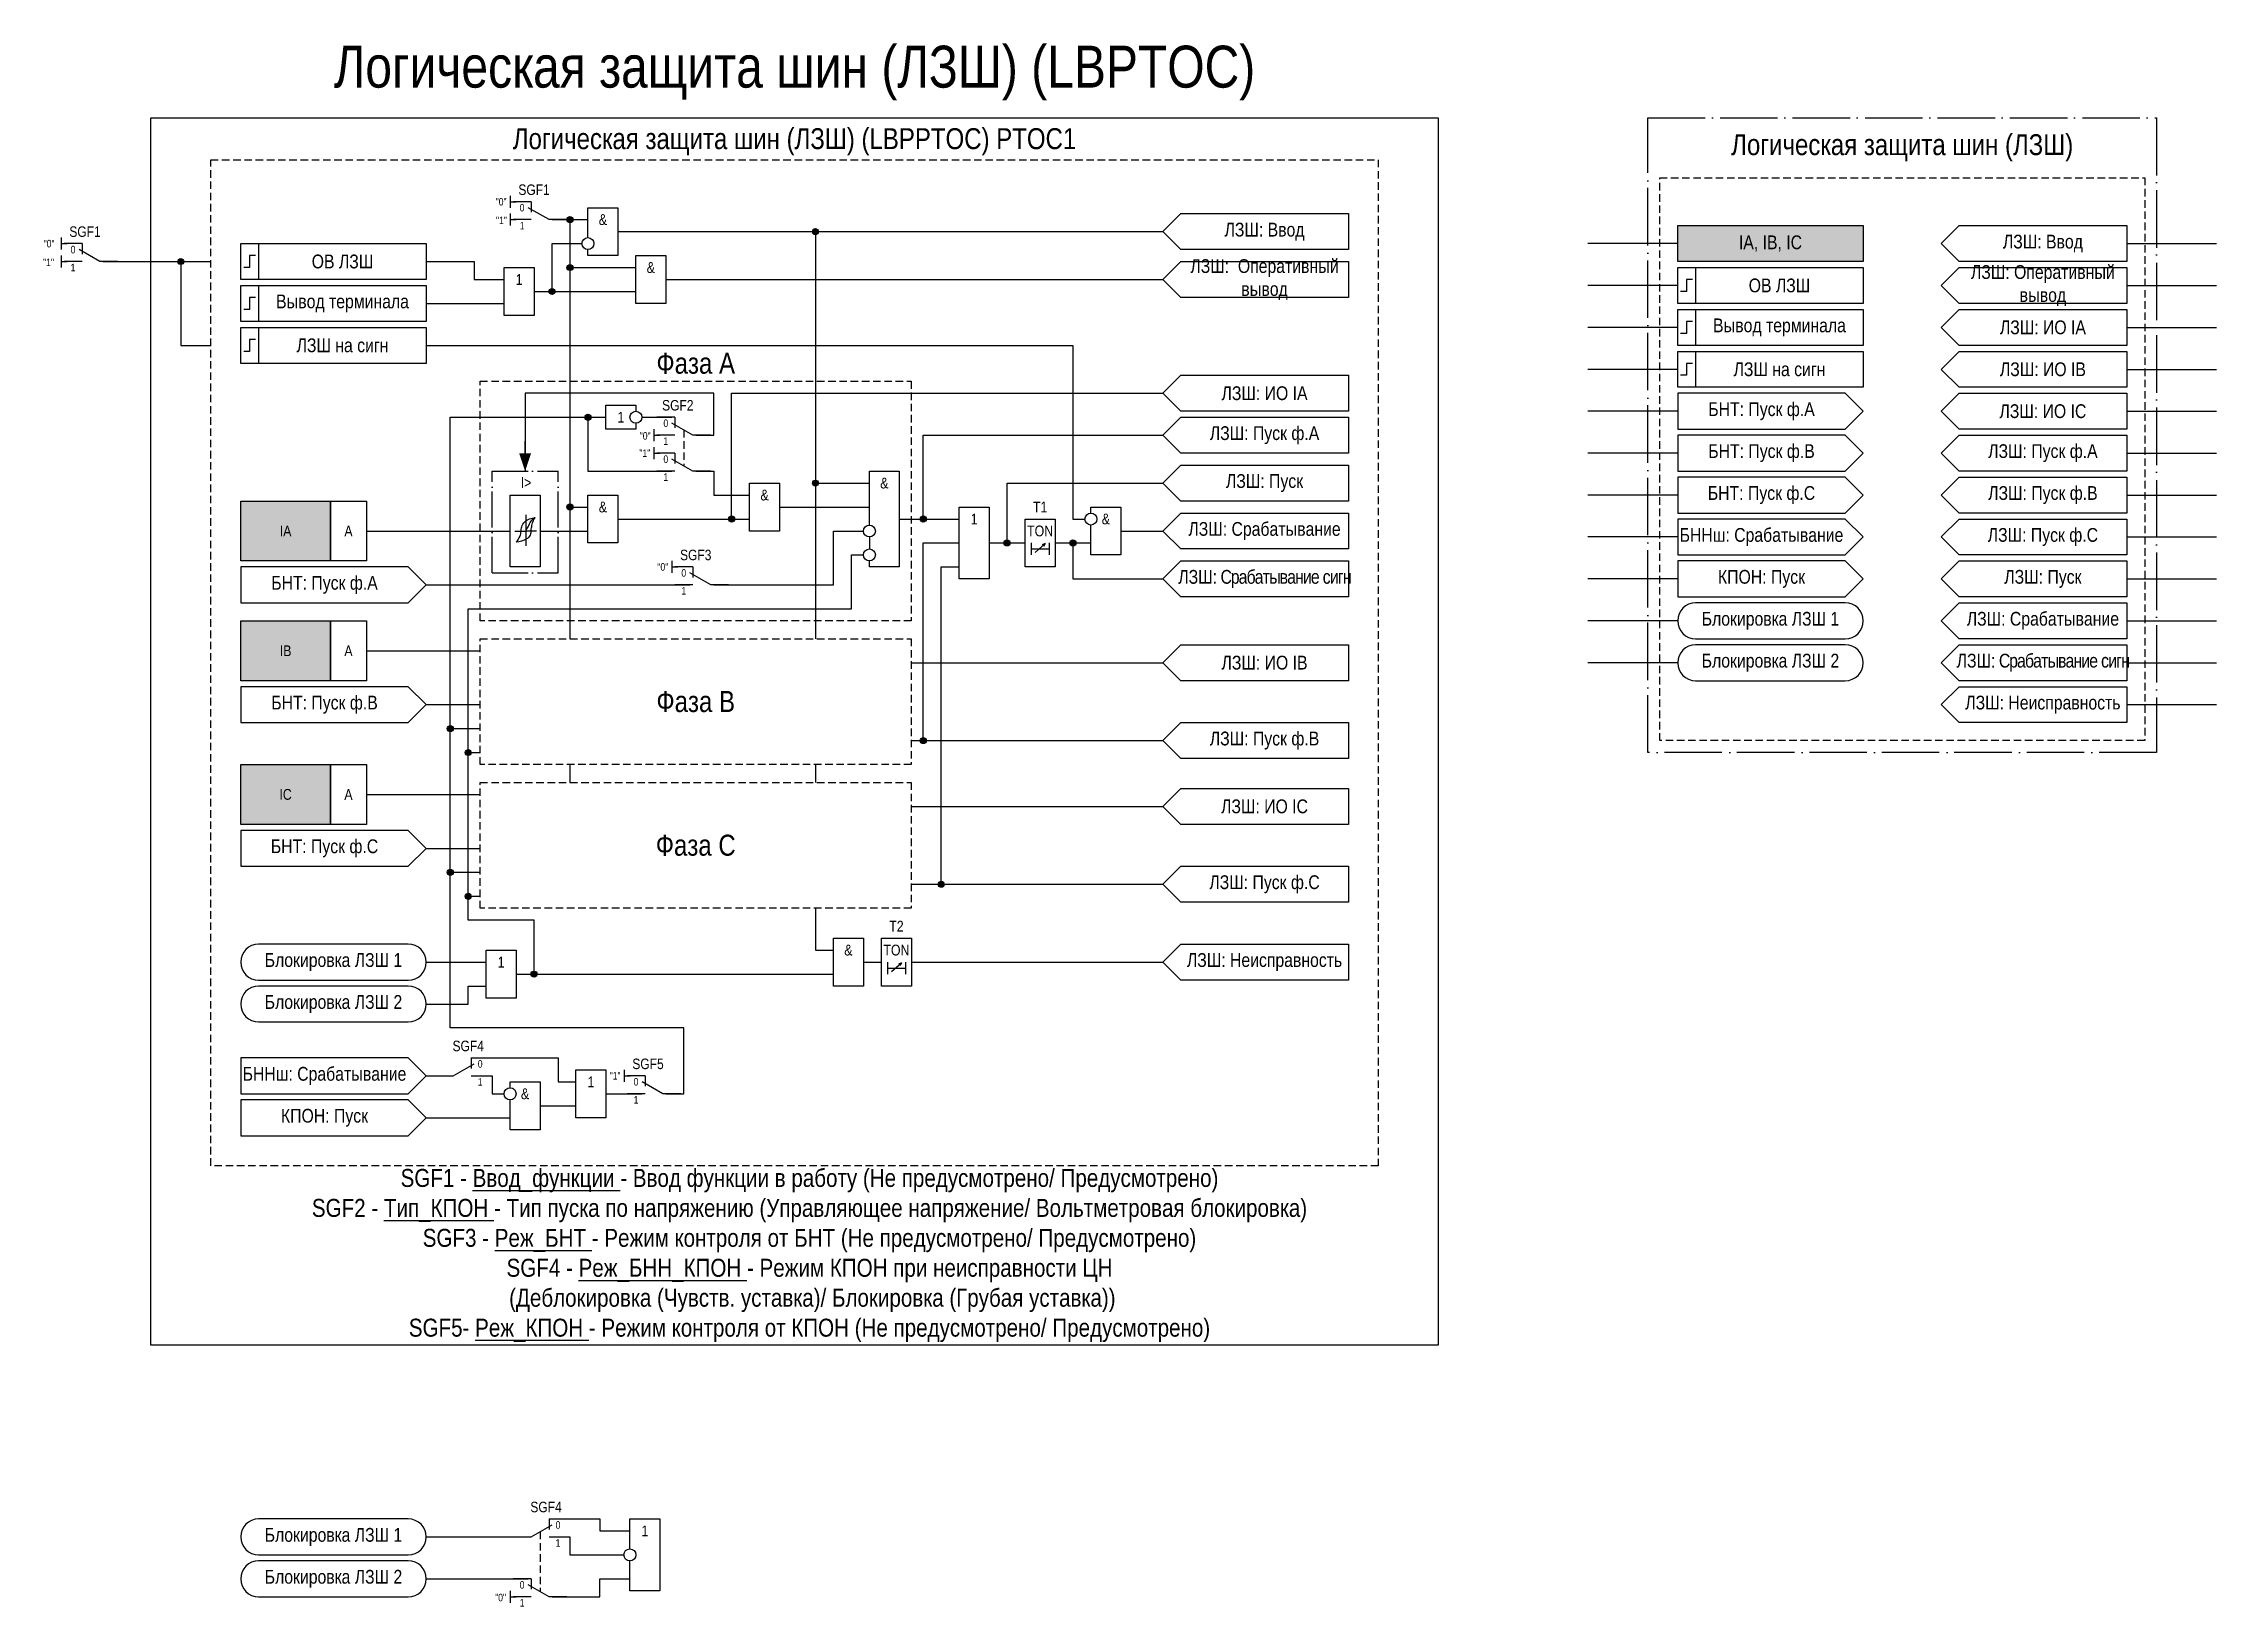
# Model space of a CAD drawing. Header units: millimetres. Extents: x -18 to 1085, y -44 to 635.
# Drawn here: x -17.9 to 345, y -43.6 to 217.4 of the extents above; entities that cross this region are included whole.
import ezdxf
from ezdxf.enums import TextEntityAlignment as Align

# ---------------------------------------------------------------- set-up
doc = ezdxf.new("R2010")
doc.units = ezdxf.units.MM
doc.linetypes.add('ACAD_ISO04W100', pattern=[30, 24, -3, 0, -3])
doc.linetypes.add('штриховая2', pattern=[0.375, 0.25, -0.125])
doc.layers.add('TEXT', color=7, linetype='Continuous', lineweight=25)
doc.layers.add('Основная', color=7, linetype='Continuous')
doc.styles.add('1.8_Gost_RD', font='ARIALN.TTF', dxfattribs={"height": 1.8})
doc.styles.add('2.5_Gost_RD', font='ARIALN.TTF', dxfattribs={"height": 2.5})
doc.styles.add('3.5_Gost_RD', font='ARIALN.TTF', dxfattribs={"height": 3.5})
doc.styles.add('Вывод', font='ARIALN.TTF', dxfattribs={"height": 2.5})
doc.styles.add('Компонент', font='ARIALN.TTF', dxfattribs={"height": 3.5})

msp = doc.modelspace()

# ---------------------------------------------------------------- texts
at = {"color": 30, "ltscale": 100, "attachment_point": 5, "style": '3.5_Gost_RD'}
for s, insert, char_height, width in [('{\\C3;Логическая защита шин (ЛЗШ) (LBPTOC)}', (107.5, 212.5), 7, 215), ('Логическая защита шин (ЛЗШ) (LBPPTOC) {\\C6;PTOC1}', (107.5, 201), 3.5, 195), ('{\\C30;\\c1938679;Логическая защита шин (ЛЗШ)}', (292.5, 200), 3.5, 85), ('SGF1 - {\\LВвод_функции} - Ввод функции в работу (Не предусмотрено/ Предусмотрено)\\PSGF2 - {\\LТип_КПОН} - Тип пуска по напряжению (Управляющее напряжение/ Вольтметровая блокировка)\\PSGF3 - {\\LРеж_БНТ} - Режим контроля от БНТ (Не предусмотрено/ Предусмотрено)\\PSGF4 - {\\LРеж_БНН_КПОН} - Режим КПОН при неисправности ЦН \\P^I(Деблокировка (Чувств. уставка)/ Блокировка (Грубая уставка))\\PSGF5- {\\LРеж_КПОН} - Режим контроля от КПОН (Не предусмотрено/ Предусмотрено)', (110, 15), 3, 200)]:
    msp.add_mtext(s, dxfattribs=dict(at, insert=insert, char_height=char_height, width=width))
at = {"ltscale": 100, "attachment_point": 5}
for s, insert, char_height, width, style in [('&', (75.5, 188), 1.8, 5, '2.5_Gost_RD'), ('1', (61.5, 178), 1.8, 5, '2.5_Gost_RD'), ('&', (83.5, 180), 1.8, 5, '2.5_Gost_RD'), ('ЛЗШ: ИО IВ', (316, 163), 2.3, 28, '2.5_Gost_RD'), ('1', (78.5, 155), 1.8, 5, '2.5_Gost_RD'), ('&', (102.5, 142), 1.8, 5, '2.5_Gost_RD'), ('&', (122.5, 144), 1.8, 5, '2.5_Gost_RD'), ('&', (75.5, 140), 1.8, 5, '2.5_Gost_RD'), ('1', (137.5, 138), 1.8, 5, '2.5_Gost_RD'), ('T1', (148.52, 140), 1.8, 5, '2.5_Gost_RD'), ('&', (159.5, 138), 1.8, 5, '2.5_Gost_RD'), ('IA', (22.5, 136), 1.8, 15, '1.8_Gost_RD'), ('А', (33, 136), 1.8, 6, '1.8_Gost_RD'), ('TON', (148.52, 136), 1.8, 5, '2.5_Gost_RD'), ('IВ', (22.5, 116), 1.8, 15, '1.8_Gost_RD'), ('А', (33, 116), 1.8, 6, '1.8_Gost_RD'), ('IC', (22.5, 92), 1.8, 15, '1.8_Gost_RD'), ('А', (33, 92), 1.8, 6, '1.8_Gost_RD'), ('T2', (124.52, 70), 1.8, 5, '2.5_Gost_RD'), ('&', (116.5, 66), 1.8, 5, '2.5_Gost_RD'), ('TON', (124.52, 66), 1.8, 5, '2.5_Gost_RD'), ('1', (58.5, 64), 1.8, 5, '2.5_Gost_RD'), ('1', (73.5, 44), 1.8, 5, '2.5_Gost_RD'), ('&', (62.5, 42), 1.8, 5, '2.5_Gost_RD'), ('1', (82.5, -31), 1.8, 5, '2.5_Gost_RD')]:
    msp.add_mtext(s, dxfattribs=dict(at, insert=insert, char_height=char_height, width=width, style=style))
at = {"ltscale": 100, "char_height": 1.25, "attachment_point": 1, "style": '3.5_Gost_RD'}
for s, insert in [('"1"', (57.65, 188.5)), ('"0"', (81.65, 152.5)), ('"0"', (57.5, -41.5))]:
    msp.add_mtext_dynamic_manual_height_columns(s, width=2, gutter_width=17.5, heights=[0], dxfattribs=dict(at, insert=insert))
at = {"color": 6, "ltscale": 100, "insert": (-18, 181.5), "char_height": 1.25, "attachment_point": 1, "style": '3.5_Gost_RD'}
msp.add_mtext_dynamic_manual_height_columns('"1"', width=2, gutter_width=17.5, heights=[0], dxfattribs=at)
at = {"color": 251, "ltscale": 100, "true_color": 0x58595b, "char_height": 3.5, "width": 72, "attachment_point": 5, "style": '3.5_Gost_RD'}
for s, insert in [('Фаза А', (91, 164)), ('Фаза В', (91, 107.5)), ('Фаза С', (91, 83.5))]:
    msp.add_mtext(s, dxfattribs=dict(at, insert=insert))
at = {"color": 7, "ltscale": 100, "insert": (57, 145), "char_height": 1.8, "attachment_point": 1, "style": '1.8_Gost_RD'}
msp.add_mtext_dynamic_manual_height_columns('\\pi4.7676;I>', width=11, gutter_width=17.5, heights=[0], dxfattribs=at)
at = {"layer": 'TEXT', "ltscale": 100, "char_height": 2.3, "attachment_point": 5, "style": '2.5_Gost_RD'}
for s, insert, width in [('ЛЗШ: Ввод', (186, 186), 28), ('ЛЗШ: Ввод', (316, 184), 28), ('ЛЗШ:  Оперативный вывод', (186, 178), 28), ('ЛЗШ: Оперативный вывод', (316, 177), 28), ('ЛЗШ: ИО IА', (186, 159), 28), ('БНТ: Пуск ф.А', (269, 156), 28), ('ЛЗШ: ИО IС', (316, 156), 28), ('ЛЗШ: Пуск ф.А', (186, 152), 28), ('БНТ: Пуск ф.В', (269, 149), 28), ('ЛЗШ: Пуск', (186, 144), 28), ('БНТ: Пуск ф.С', (269, 142), 28), ('ЛЗШ: Пуск ф.В', (316, 142), 28), ('ЛЗШ: Срабатывание ', (186, 136), 28), ('БННш: Срабатывание', (269, 135), 28), ('ЛЗШ: Пуск ф.С', (316, 135), 28), ('БНТ: Пуск ф.А', (29, 127), 28), ('ЛЗШ{\\T0.9;: Срабатывание сигн}', (186, 128), 28), ('КПОН: Пуск', (269, 128), 28), ('ЛЗШ: Пуск', (316, 128), 28), ('Блокировка ЛЗШ 1', (270.5, 121), 31), ('ЛЗШ: Срабатывание ', (316, 121), 28), ('ЛЗШ: ИО IВ', (186, 114), 28), ('Блокировка ЛЗШ 2', (270.5, 114), 31), ('ЛЗШ{\\T0.9;: Срабатывание сигн}', (316, 114), 28), ('БНТ: Пуск ф.В', (29, 107), 28), ('ЛЗШ: Неисправность', (316, 107), 28), ('ЛЗШ: Пуск ф.В', (186, 101), 28), ('ЛЗШ: ИО IС', (186, 90), 28), ('БНТ: Пуск ф.С', (29, 83), 28), ('ЛЗШ: Пуск ф.С', (186, 77), 28), ('Блокировка ЛЗШ 1', (30.5, 64), 31), ('ЛЗШ: Неисправность', (186, 64), 28), ('Блокировка ЛЗШ 2', (30.5, 57), 31), ('БННш: Срабатывание', (29, 45), 28), ('КПОН: Пуск', (29, 38), 28), ('Блокировка ЛЗШ 1', (30.5, -32), 31), ('Блокировка ЛЗШ 2', (30.5, -39), 31)]:
    msp.add_mtext(s, dxfattribs=dict(at, insert=insert, width=width))
at = {"layer": 'TEXT', "color": 0, "ltscale": 100, "char_height": 2.3, "attachment_point": 5, "style": '2.5_Gost_RD'}
for s, insert, width in [('{\\C256;IA, IB, IC}', (270.5, 184), 31), ('{\\C256;ОВ ЛЗШ}', (32, 181), 28), ('{\\C256;ОВ ЛЗШ}', (272, 177), 28), ('{\\C256;Вывод терминала}', (32, 174), 28), ('{\\C256;Вывод терминала}', (272, 170), 28), ('{\\C256;ЛЗШ: ИО IА}', (316, 170), 28), ('{\\C256;ЛЗШ на сигн}', (32, 167), 28), ('{\\C256;ЛЗШ на сигн}', (272, 163), 28)]:
    msp.add_mtext(s, dxfattribs=dict(at, insert=insert, width=width))
at = {"layer": 'TEXT', "color": 3, "ltscale": 100, "insert": (316, 149), "char_height": 2.3, "width": 28, "attachment_point": 5, "style": '2.5_Gost_RD'}
msp.add_mtext('ЛЗШ: Пуск ф.А', dxfattribs=at)

# ---------------------------------------------------------------- blocks, each defined once
blk = doc.blocks.new('*U892')
at = {"layer": 'Основная', "linetype": 'ACAD_ISO04W100', "ltscale": 0.25}
for p, q in [((0, 0), (11, 0)), ((0, -17), (0, 0)), ((11, -17), (11, 0)), ((0, -17), (11, -17))]:
    blk.add_line(p, q, dxfattribs=at)
at = {"layer": 'Основная', "style": 'Компонент'}
blk.add_attdef('ОУ', text='', height=3.5, dxfattribs=at).set_placement((11, 0), align=Align.MIDDLE_CENTER)
blk = doc.blocks.new('Точка')
at = {"ltscale": 100}
h = blk.add_hatch(color=256, dxfattribs=at)
h.dxf.hatch_style = 1
edge = h.paths.add_edge_path()
edge.add_arc((0, 0), 0.5, 0, 360)
blk.add_circle((0, 0), 0.5, dxfattribs=at)
blk = doc.blocks.new('*U958')
at = {"layer": 'Основная', "color": 0}
blk.add_line((0, 0), (7, 4), dxfattribs=at)
at = {"layer": 'Основная', "ltscale": 0.35}
blk.add_line((6, 6), (6, 2.5), dxfattribs=at)
blk = doc.blocks.new('*U1023')
at = {"layer": 'Основная', "color": 0}
for p, q in [((-9, 0), (-3, 0)), ((3, 6), (9, 6)), ((3, 0), (9, 0))]:
    blk.add_line(p, q, dxfattribs=at)
at = {"layer": 'Основная', "ltscale": 0.25}
blk.add_blockref('*U958', (-3, 0), dxfattribs=at)
at = {"layer": 'Основная'}
for tag, height, style, p in [('ОУ', 3.5, 'Компонент', (2, 10)), ('В2', 2.5, 'Вывод', (6, 4)), ('В1', 2.5, 'Вывод', (14, 6)), ('В3', 2.5, 'Вывод', (6, -2))]:
    blk.add_attdef(tag, text='', height=height, dxfattribs=dict(at, style=style)).set_placement(p, align=Align.MIDDLE_CENTER)
blk = doc.blocks.new('*U1020')
at = {"layer": 'Основная', "color": 0}
for p, q in [((-3, 6), (-9, 6)), ((-3, 0), (-9, 0)), ((9, 0), (3, 0))]:
    blk.add_line(p, q, dxfattribs=at)
at = {"layer": 'Основная', "ltscale": 0.25, "xscale": -1}
blk.add_blockref('*U958', (3, 0), dxfattribs=at)
at = {"layer": 'Основная'}
for tag, height, style, p in [('ОУ', 3.5, 'Компонент', (-2, 10)), ('В1', 2.5, 'Вывод', (-13, 6)), ('В2', 2.5, 'Вывод', (-6, 4)), ('В3', 2.5, 'Вывод', (-6, -2))]:
    blk.add_attdef(tag, text='', height=height, dxfattribs=dict(at, style=style)).set_placement(p, align=Align.MIDDLE_CENTER)
blk = doc.blocks.new('*U977')
at = {"ltscale": 0.25}
blk.add_line((-1, 0), (-5, 0), dxfattribs=at)
blk.add_lwpolyline([(-3, 0, 2, 0, 0), (0, 0, 0, 0, 0)], format="xyseb", dxfattribs=at)
at = {"layer": 'Основная', "style": 'Вывод'}
blk.add_attdef('ОТ', text='', height=2.5, dxfattribs=at).set_placement((-4, 0), align=Align.MIDDLE_CENTER)
blk = doc.blocks.new('*U984')
at = {"layer": 'Основная', "color": 0}
for p, q in [((-3, 6), (-9, 6)), ((-3, 0), (-9, 0)), ((9, 0), (3, 0))]:
    blk.add_line(p, q, dxfattribs=at)
at = {"layer": 'Основная', "ltscale": 0.25, "xscale": -1}
blk.add_blockref('*U958', (3, 0), dxfattribs=at)
at = {"layer": 'Основная'}
for tag, height, style, p in [('ОУ', 3.5, 'Компонент', (-2, 10)), ('В1', 2.5, 'Вывод', (-14, 6)), ('В2', 2.5, 'Вывод', (-6, 4)), ('В3', 2.5, 'Вывод', (-6, -2))]:
    blk.add_attdef(tag, text='', height=height, dxfattribs=dict(at, style=style)).set_placement(p, align=Align.MIDDLE_CENTER)
blk = doc.blocks.new('*U1022')
at = {"layer": 'Основная', "color": 0}
for p, q in [((-9, 0), (-3, 0)), ((3, 6), (9, 6)), ((3, 0), (9, 0))]:
    blk.add_line(p, q, dxfattribs=at)
at = {"layer": 'Основная', "ltscale": 0.25}
blk.add_blockref('*U958', (-3, 0), dxfattribs=at)
at = {"layer": 'Основная'}
for tag, height, style, p in [('ОУ', 3.5, 'Компонент', (2, 10)), ('В2', 2.5, 'Вывод', (6, 4)), ('В1', 2.5, 'Вывод', (13, 6)), ('В3', 2.5, 'Вывод', (6, -2))]:
    blk.add_attdef(tag, text='', height=height, dxfattribs=dict(at, style=style)).set_placement(p, align=Align.MIDDLE_CENTER)
blk = doc.blocks.new('*U1025')
at = {"layer": 'Основная', "color": 0}
for p, q in [((-3, 6), (-9, 6)), ((-3, 0), (-9, 0)), ((9, 0), (3, 0))]:
    blk.add_line(p, q, dxfattribs=at)
at = {"layer": 'Основная', "ltscale": 0.25, "xscale": -1}
blk.add_blockref('*U958', (3, 0), dxfattribs=at)
at = {"layer": 'Основная'}
for tag, height, style, p in [('ОУ', 3.5, 'Компонент', (-2, 10)), ('В1', 2.5, 'Вывод', (-13, 6)), ('В2', 2.5, 'Вывод', (-6, 4)), ('В3', 2.5, 'Вывод', (-6, -2))]:
    blk.add_attdef(tag, text='', height=height, dxfattribs=dict(at, style=style)).set_placement(p, align=Align.MIDDLE_CENTER)

# ---------------------------------------------------------------- hatches: boundary and pattern name
at = {"ltscale": 100, "true_color": 0xf7941d}
h = msp.add_hatch(color=30, dxfattribs=at)
h.dxf.hatch_style = 1
h.paths.add_polyline_path([(255, 187), (286, 187), (286, 181), (255, 181)])
h = msp.add_hatch(color=30, dxfattribs=at)
h.dxf.hatch_style = 1
h.paths.add_polyline_path([(15, 141), (30, 141), (30, 131), (15, 131)])
h = msp.add_hatch(color=30, dxfattribs=at)
h.dxf.hatch_style = 1
h.paths.add_polyline_path([(15, 121), (30, 121), (30, 111), (15, 111)])
h = msp.add_hatch(color=30, dxfattribs=at)
h.dxf.hatch_style = 1
h.paths.add_polyline_path([(15, 97), (30, 97), (30, 87), (15, 87)])

# ---------------------------------------------------------------- linework, layer by layer
at = {"ltscale": 100}
for p, q in [((60, 192), (60, 190)), ((60, 191), (61, 191)), ((60, 189), (60, 187)), ((60, 188), (61, 188)), ((255, 184), (240, 184)), ((330, 184), (345, 184)), ((255, 177), (240, 177)), ((330, 177), (345, 177)), ((255, 170), (240, 170)), ((330, 170), (345, 170)), ((255, 163), (240, 163)), ((330, 163), (345, 163)), ((84, 153), (84, 151)), ((255, 156), (240, 156)), ((330, 156), (345, 156)), ((84, 152), (85, 152)), ((84, 150), (84, 148)), ((84, 149), (85, 149)), ((255, 149), (240, 149)), ((330, 149), (345, 149)), ((255, 142), (240, 142)), ((330, 142), (345, 142)), ((255, 135), (240, 135)), ((330, 135), (345, 135)), ((87, 131), (87, 129)), ((87, 130), (88, 130)), ((255, 128), (240, 128)), ((330, 128), (345, 128)), ((255, 121), (240, 121)), ((330, 121), (345, 121)), ((255, 114), (240, 114)), ((330, 114), (345, 114)), ((330, 107), (345, 107)), ((79.03, 46.01), (79.03, 44.01)), ((79.03, 45.01), (80.03, 45.01)), ((60, -41), (60, -43)), ((60, -42), (61, -42))]:
    msp.add_line(p, q, dxfattribs=at)
at = {"color": 6, "ltscale": 100}
for p, q in [((-15, 185), (-15, 183)), ((-15, 184), (-14, 184)), ((-15, 182), (-15, 180)), ((-15, 181), (-14, 181))]:
    msp.add_line(p, q, dxfattribs=at)
msp.add_line((62.6, 138.72), (62.6, 133.52))
at = {"color": 7, "ltscale": 100}
for p, q in [((60.79, 136), (62.6, 136)), ((64.42, 136), (62.6, 136)), ((147.7, 132.41), (149.37, 133.9)), ((149.37, 133.9), (148.85, 133.68)), ((149.37, 133.9), (149.1, 133.43)), ((123.7, 62.41), (125.37, 63.9)), ((125.37, 63.9), (124.85, 63.68)), ((125.37, 63.9), (125.1, 63.43))]:
    msp.add_line(p, q, dxfattribs=at)
at = {"color": 3, "ltscale": 100}
msp.add_lwpolyline([(0, 205), (215, 205), (215, 0), (0, 0)], close=True, dxfattribs=at)
at = {"color": 251, "linetype": 'ACAD_ISO04W100', "lineweight": 30, "ltscale": 0.4, "true_color": 0x58595b}
msp.add_lwpolyline([(250, 205), (335, 205), (335, 99), (250, 99)], close=True, dxfattribs=at)
at = {"color": 7, "linetype": 'штриховая2', "ltscale": 5}
msp.add_lwpolyline([(10, 198), (205, 198), (205, 30), (10, 30)], close=True, dxfattribs=at)
at = {"linetype": 'штриховая2', "ltscale": 5}
msp.add_lwpolyline([(252, 195), (333, 195), (333, 101), (252, 101)], close=True, dxfattribs=at)
at = {"ltscale": 100}
for points in [[(73, 185), (73, 190), (78, 190), (78, 182), (73, 182), (73, 183)], [(67, 188), (73, 188)], [(67, 188), (70, 188), (70, 140), (73, 140)], [(67, 188), (70, 188), (70, 118)], [(78, 186), (169, 186)], [(78, 186), (111, 186), (111, 144), (120, 144)], [(78, 186), (111, 186), (111, 118)], [(64, 176), (67, 176), (67, 184), (72, 184)], [(46, 181), (54, 181), (54, 178), (59, 178)], [(70, 180), (81, 180)], [(86, 178), (169, 178)], [(64, 176), (81, 176)], [(46, 174), (59, 174)], [(330, 167), (302, 167), (299, 170), (302, 173), (330, 173), (330, 167), (302, 167), (299, 170), (302, 173), (330, 173)], [(46, 167), (154, 167), (154, 138), (156, 138)], [(91, 152), (94, 152), (94, 159), (62.5, 159), (62.5, 146)], [(81, 154), (81, 153), (76, 153), (76, 157), (81, 157), (81, 156)], [(78, 138), (97, 138), (97, 159), (169, 159)], [(286, 156), (283, 159), (255, 159), (255, 153), (283, 153), (286, 156)], [(86, 42), (89, 42), (89, 53), (50, 53), (50, 155), (76, 155)], [(86, 42), (89, 42), (89, 53), (50, 53), (50, 155), (73, 155), (73, 146), (87, 146)], [(82, 155), (87, 155)], [(125, 138), (129, 138), (129, 152), (169, 152)], [(286, 149), (283, 152), (255, 152), (255, 146), (283, 146), (286, 149)], [(91, 146), (94, 146), (94, 142), (100, 142)], [(120, 137), (120, 146), (125, 146), (125, 130), (120, 130), (120, 131)], [(140, 134), (143, 134), (143, 144), (169, 144)], [(286, 142), (283, 145), (255, 145), (255, 139), (283, 139), (286, 142)], [(78, 138), (100, 138)], [(78, 138), (81, 138)], [(105, 140), (120, 140)], [(125, 138), (135, 138)], [(157, 139), (157, 140), (162, 140), (162, 132), (157, 132), (157, 137)], [(286, 135), (283, 138), (255, 138), (255, 132), (283, 132), (286, 135)], [(36, 136), (60, 136)], [(65, 136), (73, 136)], [(94, 127), (114, 127), (114, 136), (119, 136)], [(120, 135), (120, 133)], [(162, 136), (169, 136)], [(61, 62), (64, 62), (64, 71), (53, 71), (53, 123), (117, 123), (117, 132), (119, 132)], [(127, 101), (129, 101), (129, 134), (135, 134)], [(140, 134), (146, 134)], [(147.02, 134), (147.02, 132)], [(147.02, 133), (150.02, 133)], [(150.02, 134), (150.02, 132)], [(151, 134), (157, 134)], [(151, 134), (154, 134), (154, 128), (169, 128)], [(286, 128), (283, 131), (255, 131), (255, 125), (283, 125), (286, 128)], [(46, 127), (43, 130), (15, 130), (15, 124), (43, 124), (46, 127)], [(127, 77), (132, 77), (132, 130), (135, 130)], [(46, 127), (90, 127)], [(36, 116), (55, 116)], [(127, 114), (169, 114)], [(46, 107), (43, 110), (15, 110), (15, 104), (43, 104), (46, 107)], [(46, 107), (55, 107)], [(86, 42), (89, 42), (89, 53), (50, 53), (50, 103), (55, 103)], [(61, 62), (64, 62), (64, 71), (53, 71), (53, 99), (55, 99)], [(127, 101), (169, 101)], [(70, 97), (70, 94)], [(111, 97), (111, 94)], [(36, 92), (55, 92)], [(127, 90), (169, 90)], [(46, 83), (43, 86), (15, 86), (15, 80), (43, 80), (46, 83)], [(46, 83), (55, 83)], [(86, 42), (89, 42), (89, 53), (50, 53), (50, 79), (55, 79)], [(127, 77), (169, 77)], [(61, 62), (64, 62), (64, 71), (53, 71), (53, 75), (55, 75)], [(111, 73), (111, 66), (114, 66)], [(46, 64), (56, 64)], [(61, 62), (114, 62)], [(119, 64), (122, 64)], [(123.02, 64), (123.02, 62)], [(123.02, 63), (126.02, 63)], [(126.02, 64), (126.02, 62)], [(127, 64), (169, 64)], [(46, 57), (53, 57), (53, 60), (56, 60)], [(46, 45), (43, 48), (15, 48), (15, 42), (43, 42), (46, 45)], [(54, 48), (68, 48), (68, 44), (71, 44)], [(46, 45), (50, 45)], [(54, 45), (57, 45), (57, 42), (59, 42)], [(60, 43), (60, 44), (65, 44), (65, 36), (60, 36), (60, 41)], [(46, 38), (43, 41), (15, 41), (15, 35), (43, 35), (46, 38)], [(65, 40), (71, 40)], [(76, 42), (82, 42)], [(46, 38), (60, 38)], [(67, -29), (75, -29), (75, -31), (80, -31)], [(80, -34), (80, -29), (85, -29), (85, -41), (80, -41), (80, -36)], [(46, -32), (63, -32)], [(67, -32), (70, -32), (70, -35), (79, -35)], [(46, -39), (63, -39)], [(67, -42), (75, -42), (75, -39), (80, -39)]]:
    msp.add_lwpolyline(points, dxfattribs=at)
for points in [[(200, 189), (200, 183), (172, 183), (169, 186), (172, 189)], [(255, 187), (286, 187), (286, 181), (255, 181)], [(330, 187), (330, 181), (302, 181), (299, 184), (302, 187)], [(15, 184), (18, 184), (18, 178), (15, 178)], [(15, 184), (46, 184), (46, 178), (15, 178)], [(81, 182), (86, 182), (86, 174), (81, 174)], [(59, 180), (64, 180), (64, 172), (59, 172)], [(200, 181), (200, 175), (172, 175), (169, 178), (172, 181)], [(255, 180), (258, 180), (258, 174), (255, 174)], [(255, 180), (286, 180), (286, 174), (255, 174)], [(330, 180), (330, 174), (302, 174), (299, 177), (302, 180)], [(15, 177), (18, 177), (18, 171), (15, 171)], [(15, 177), (46, 177), (46, 171), (15, 171)], [(255, 173), (258, 173), (258, 167), (255, 167)], [(255, 173), (286, 173), (286, 167), (255, 167)], [(15, 170), (18, 170), (18, 164), (15, 164)], [(15, 170), (46, 170), (46, 164), (15, 164)], [(255, 166), (258, 166), (258, 160), (255, 160)], [(255, 166), (286, 166), (286, 160), (255, 160)], [(200, 162), (200, 156), (172, 156), (169, 159), (172, 162)], [(330, 159), (330, 153), (302, 153), (299, 156), (302, 159)], [(200, 155), (200, 149), (172, 149), (169, 152), (172, 155)], [(330, 152), (330, 146), (302, 146), (299, 149), (302, 152)], [(200, 147), (200, 141), (172, 141), (169, 144), (172, 147)], [(60, 142), (65, 142), (65, 130), (60, 130)], [(73, 142), (78, 142), (78, 134), (73, 134)], [(100, 144), (105, 144), (105, 136), (100, 136)], [(330, 145), (330, 139), (302, 139), (299, 142), (302, 145)], [(15, 141), (30, 141), (30, 131), (15, 131)], [(30, 141), (36, 141), (36, 131), (30, 131)], [(135, 140), (140, 140), (140, 128), (135, 128)], [(146.02, 138), (151.02, 138), (151.02, 130), (146.02, 130)], [(200, 139), (200, 133), (172, 133), (169, 136), (172, 139)], [(330, 138), (330, 132), (302, 132), (299, 135), (302, 138)], [(200, 131), (200, 125), (172, 125), (169, 128), (172, 131)], [(330, 131), (330, 125), (302, 125), (299, 128), (302, 131)], [(330, 124), (330, 118), (302, 118), (299, 121), (302, 124)], [(15, 121), (30, 121), (30, 111), (15, 111)], [(30, 121), (36, 121), (36, 111), (30, 111)], [(200, 117), (200, 111), (172, 111), (169, 114), (172, 117)], [(330, 117), (330, 111), (302, 111), (299, 114), (302, 117)], [(330, 110), (330, 104), (302, 104), (299, 107), (302, 110)], [(200, 104), (200, 98), (172, 98), (169, 101), (172, 104)], [(15, 97), (30, 97), (30, 87), (15, 87)], [(30, 97), (36, 97), (36, 87), (30, 87)], [(200, 93), (200, 87), (172, 87), (169, 90), (172, 93)], [(200, 80), (200, 74), (172, 74), (169, 77), (172, 80)], [(56, 66), (61, 66), (61, 58), (56, 58)], [(114, 68), (119, 68), (119, 60), (114, 60)], [(122.02, 68), (127.02, 68), (127.02, 60), (122.02, 60)], [(200, 67), (200, 61), (172, 61), (169, 64), (172, 67)], [(71, 46), (76, 46), (76, 38), (71, 38)]]:
    msp.add_lwpolyline(points, close=True, dxfattribs=at)
at = {"lineweight": 30, "ltscale": 100}
for points in [[(17.5, 182), (16.5, 182), (16.5, 180), (15.5, 180)], [(257.5, 178), (256.5, 178), (256.5, 176), (255.5, 176)], [(17.5, 175), (16.5, 175), (16.5, 173), (15.5, 173)], [(257.5, 171), (256.5, 171), (256.5, 169), (255.5, 169)], [(17.5, 168), (16.5, 168), (16.5, 166), (15.5, 166)], [(257.5, 164), (256.5, 164), (256.5, 162), (255.5, 162)]]:
    msp.add_lwpolyline(points, dxfattribs=at)
at = {"color": 6, "ltscale": 100}
for points in [[(-8, 181), (10, 181)], [(-8, 181), (5, 181), (5, 167), (10, 167)]]:
    msp.add_lwpolyline(points, dxfattribs=at)
at = {"color": 251, "linetype": 'штриховая2', "ltscale": 5, "true_color": 0x58595b}
for points in [[(55, 161), (127, 161), (127, 121), (55, 121)], [(55, 118), (127, 118), (127, 97), (55, 97)], [(55, 94), (127, 94), (127, 73), (55, 73)]]:
    msp.add_lwpolyline(points, close=True, dxfattribs=at)
at = {"linetype": 'штриховая2', "ltscale": 5}
for points in [[(89, 152.86), (89, 146.86)], [(65, -31.14), (65, -41.14)]]:
    msp.add_lwpolyline(points, dxfattribs=at)
at = {"ltscale": 100}
for points in [[(258, 118), (283, 118, 1), (283, 124), (258, 124, 1)], [(258, 111), (283, 111, 1), (283, 117), (258, 117, 1)], [(18, 61), (43, 61, 1), (43, 67), (18, 67, 1)], [(18, 54), (43, 54, 1), (43, 60), (18, 60, 1)], [(18, -35), (43, -35, 1), (43, -29), (18, -29, 1)], [(18, -42), (43, -42, 1), (43, -36), (18, -36, 1)]]:
    msp.add_lwpolyline(points, format="xyb", close=True, dxfattribs=at)
for centre in [(73, 184), (80, -35)]:
    msp.add_circle(centre, 1)
for centre in [(81, 155), (157, 138), (120, 136), (120, 132), (60, 42)]:
    msp.add_circle(centre, 1, dxfattribs=at)
for points in [[(61.8, 135.92), (61.95, 136.71), (62.44, 137.54), (64.2, 138.26)], [(62.6, 136), (63, 136.72), (63.47, 137.6), (64.2, 138.26)], [(63.48, 135.92), (63.6, 136.71), (63.81, 137.54), (64.2, 138.26)], [(61.8, 135.92), (61.6, 135.13), (61, 134.12)], [(63.48, 135.92), (63.25, 135.13), (62.76, 134.67), (61, 134.12)]]:
    msp.add_spline(points, degree=3)
at = {"layer": 'TEXT', "ltscale": 100}
msp.add_lwpolyline([(330, 166), (330, 160), (302, 160), (299, 163), (302, 166)], close=True, dxfattribs=at)

# ---------------------------------------------------------------- block references
at = {"ltscale": 100}
for p in [(70, 188), (111, 186), (5, 181), (70, 180), (67, 176), (73, 155), (111, 144), (70, 140), (97, 138), (129, 138), (143, 134), (143, 134), (154, 134), (50, 103), (53, 99), (129, 101), (50, 79), (132, 77), (53, 75), (64, 62)]:
    msp.add_blockref('Точка', p, dxfattribs=at)
at = {"layer": 'Основная', "ltscale": 0.25, "xscale": 0.5, "yscale": 0.5, "zscale": 0.5}
for p, values in [((65, 188), {'ОУ': 'SGF1', 'В1': '"0"', 'В2': '0', 'В3': '1'}), ((92, 127), {'ОУ': 'SGF3', 'В1': '"0"', 'В2': '0', 'В3': '1'}), ((84.03, 42.01), {'ОУ': 'SGF5', 'В1': '"1"', 'В2': '0', 'В3': '1'})]:
    msp.add_blockref('*U1020', p, dxfattribs=at).add_auto_attribs(values)
at = {"layer": 'Основная', "color": 6, "ltscale": 0.25, "xscale": 0.5, "yscale": 0.5, "zscale": 0.5}
msp.add_blockref('*U984', (-10, 181), dxfattribs=at).add_auto_attribs({'ОУ': 'SGF1', 'В1': '"0"', 'В2': '0', 'В3': '1'})
at = {"layer": 'Основная', "ltscale": 0.25}
ref = msp.add_blockref('*U1020', (89, 152), dxfattribs=dict(at, xscale=0.5, yscale=0.5, zscale=0.5))
ref.add_attrib('ОУ', 'SGF2', dxfattribs={"height": 1.75, "style": 'Компонент'}).set_placement((88, 157), align=Align.MIDDLE_CENTER)
ref.add_attrib('В2', '0', dxfattribs={"height": 1.25, "style": 'Вывод'}).set_placement((86, 154), align=Align.MIDDLE_CENTER)
ref.add_attrib('В3', '1', dxfattribs={"height": 1.25, "style": 'Вывод'}).set_placement((86, 151), align=Align.MIDDLE_CENTER)
at = {"layer": 'Основная', "ltscale": 0.25, "rotation": 270}
msp.add_blockref('*U977', (62.5, 146), dxfattribs=at)
at = {"layer": 'Основная', "ltscale": 0.25}
ref = msp.add_blockref('*U1020', (89, 146), dxfattribs=dict(at, xscale=0.5, yscale=0.5, zscale=0.5))
ref.add_attrib('В1', '"1"', dxfattribs={"height": 1.25, "style": 'Вывод'}).set_placement((82.5, 149), align=Align.MIDDLE_CENTER)
ref.add_attrib('В2', '0', dxfattribs={"height": 1.25, "style": 'Вывод'}).set_placement((86, 148), align=Align.MIDDLE_CENTER)
ref.add_attrib('В3', '1', dxfattribs={"height": 1.25, "style": 'Вывод'}).set_placement((86, 145), align=Align.MIDDLE_CENTER)
msp.add_blockref('*U892', (57, 146), dxfattribs=at)
ref = msp.add_blockref('*U1023', (52, 45), dxfattribs=dict(at, xscale=0.5, yscale=0.5, zscale=0.5))
ref.add_attrib('ОУ', 'SGF4', dxfattribs={"height": 1.75, "style": 'Компонент'}).set_placement((53, 50), align=Align.MIDDLE_CENTER)
ref.add_attrib('В2', '0', dxfattribs={"height": 1.25, "style": 'Вывод'}).set_placement((55, 47), align=Align.MIDDLE_CENTER)
ref.add_attrib('В3', '1', dxfattribs={"height": 1.25, "style": 'Вывод'}).set_placement((55, 44), align=Align.MIDDLE_CENTER)
ref = msp.add_blockref('*U1022', (65, -32), dxfattribs=dict(at, xscale=0.5, yscale=0.5, zscale=0.5))
ref.add_attrib('ОУ', 'SGF4', dxfattribs={"height": 1.75, "style": 'Компонент'}).set_placement((66, -27), align=Align.MIDDLE_CENTER)
ref.add_attrib('В2', '0', dxfattribs={"height": 1.25, "style": 'Вывод'}).set_placement((68, -30), align=Align.MIDDLE_CENTER)
ref.add_attrib('В3', '1', dxfattribs={"height": 1.25, "style": 'Вывод'}).set_placement((68, -33), align=Align.MIDDLE_CENTER)
ref = msp.add_blockref('*U1025', (65, -42), dxfattribs=dict(at, xscale=0.5, yscale=0.5, zscale=0.5))
ref.add_attrib('В2', '0', dxfattribs={"height": 1.25, "style": 'Вывод'}).set_placement((62, -40), align=Align.MIDDLE_CENTER)
ref.add_attrib('В3', '1', dxfattribs={"height": 1.25, "style": 'Вывод'}).set_placement((62, -43), align=Align.MIDDLE_CENTER)

msp.set_redraw_order([(e.dxf.handle, doc.entitydb.next_handle()) for e in msp.query("TEXT MTEXT ATTDEF DIMENSION ARC_DIMENSION")])  # texts and dimensions are drawn at this point

doc.saveas('drawing.dxf')
